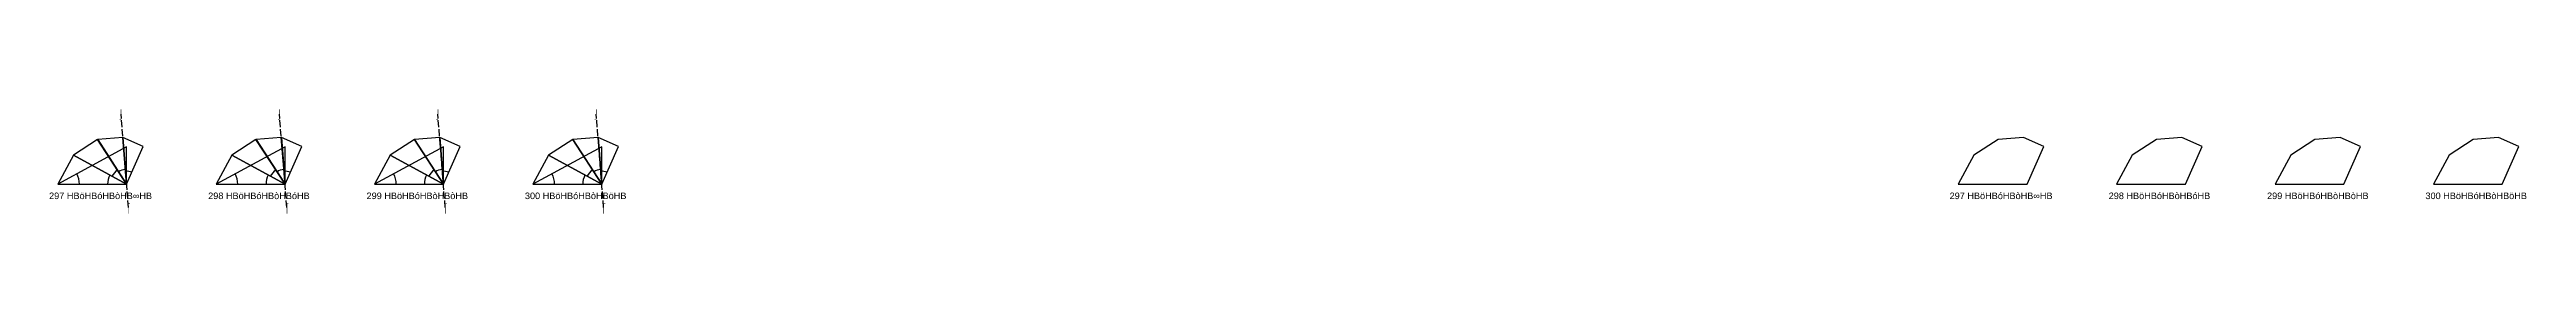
# Model space of a CAD drawing. Header units: millimetres. Extents: x 122552 to 1654769, y -10280102 to 62068.
# Drawn here: x 999928 to 1416701, y -2320903 to -2303406 of the extents above; entities that cross this region are included whole.
import ezdxf
from ezdxf.enums import TextEntityAlignment as Align

# ---------------------------------------------------------------- set-up
doc = ezdxf.new("R2010")
doc.units = ezdxf.units.MM
doc.linetypes.add('ACAD_ISO02W100', pattern=[15, 12, -3])
for name, color, linetype in [('BASE', 170, 'Continuous'), ('HYPOTENUSE', 20, 'Continuous'), ('PERPENDICULAR', 90, 'Continuous'), ('Standard', 7, 'Continuous')]:
    doc.layers.add(name, color=color, linetype=linetype)
doc.styles.add('Arial', font='arial_0.ttf')

msp = doc.modelspace()

# ---------------------------------------------------------------- texts
at = {"style": 'Arial'}
for s, p in [('⌡', (1011969, -2304188)), ('⌡', (1038618, -2304188)), ('⌡', (1065266, -2304188)), ('⌡', (1091915, -2304188)), ('297 HBöHBóHBòHB∞HB', (1008512, -2317913)), ('⌠', (1013213, -2319874)), ('298 HBöHBóHBòHBóHB', (1035161, -2317913)), ('⌠', (1039862, -2319874)), ('299 HBöHBóHBòHBòHB', (1061809, -2317913)), ('⌠', (1066510, -2319874)), ('300 HBöHBóHBòHBöHB', (1088458, -2317913)), ('⌠', (1093159, -2319874)), ('297 HBöHBóHBòHB∞HB', (1328296, -2317913)), ('298 HBöHBóHBòHBóHB', (1354945, -2317913)), ('299 HBöHBóHBòHBòHB', (1381593, -2317913)), ('300 HBöHBóHBòHBöHB', (1408242, -2317913))]:
    msp.add_text(s, height=1100, dxfattribs=at).set_placement(p, align=Align.MIDDLE_CENTER)

# ---------------------------------------------------------------- blocks, each defined once
blk = doc.blocks.new('fundamental_block_GT')
at = {"color": 4}
blk.add_arc((0, -2), 277, 359.9799, 28.4254, dxfattribs=at)
at = {"layer": 'BASE'}
blk.add_line((0, 0), (879, -7), dxfattribs=at)
at = {"layer": 'HYPOTENUSE'}
blk.add_line((883, 469), (0, 0), dxfattribs=at)
at = {"layer": 'PERPENDICULAR'}
blk.add_line((879, -7), (883, 469), dxfattribs=at)

# ---------------------------------------------------------------- linework, layer by layer
at = {"linetype": 'ACAD_ISO02W100', "ltscale": 100}
for p, q in [((1013213, -2319874), (1011969, -2304188)), ((1039862, -2319874), (1038618, -2304188)), ((1066510, -2319874), (1065266, -2304188)), ((1093159, -2319874), (1091915, -2304188))]:
    msp.add_line(p, q, dxfattribs=at)
for points in [[(1332064, -2308110), (1327808, -2308447), (1323735, -2311095), (1321099, -2315952), (1332686, -2315952), (1335493, -2309633)], [(1358713, -2308110), (1354456, -2308447), (1350384, -2311095), (1347747, -2315952), (1359335, -2315952), (1362142, -2309633)], [(1385361, -2308110), (1381105, -2308447), (1377032, -2311095), (1374396, -2315952), (1385983, -2315952), (1388791, -2309633)], [(1412010, -2308110), (1407754, -2308447), (1403681, -2311095), (1401045, -2315952), (1412632, -2315952), (1415439, -2309633)]]:
    msp.add_lwpolyline(points, close=True)

# ---------------------------------------------------------------- block references
for p, xscale, yscale, zscale, rotation in [((1012902, -2315952), 10.18429076373601, 10.18429076373601, 10.18429076373601, 123.5116672382091), ((1012902, -2315952), 8.951118371073518, 8.951118371073518, 8.951118371073518, 95.02333447641668), ((1012902, -2315952), 7.867265571232669, 7.867265571232669, 7.867265571232669, 66.5350017146181), ((1039551, -2315952), 10.18429076373601, 10.18429076373601, 10.18429076373601, 123.5116672382091), ((1039551, -2315952), 8.951118371073518, 8.951118371073518, 8.951118371073518, 95.02333447641668), ((1039551, -2315952), 7.867265571232669, 7.867265571232669, 7.867265571232669, 66.5350017146181), ((1066199, -2315952), 10.18429076373601, 10.18429076373601, 10.18429076373601, 123.5116672382091), ((1066199, -2315952), 8.951118371073518, 8.951118371073518, 8.951118371073518, 95.02333447641668), ((1066199, -2315952), 7.867265571232678, 7.867265571232678, 7.867265571232678, 66.53500171461897), ((1092848, -2315952), 10.18429076373601, 10.18429076373601, 10.18429076373601, 123.5116672382091), ((1092848, -2315952), 8.951118371073518, 8.951118371073518, 8.951118371073518, 95.02333447641668), ((1092848, -2315952), 7.867265571232678, 7.867265571232678, 7.867265571232678, 66.53500171461897), ((1012902, -2315952), 11.58735412275403, 11.58735412275403, 11.58735412275403, 152.0000000000003), ((1039551, -2315952), 11.58735412275403, 11.58735412275403, 11.58735412275403, 152.0000000000003), ((1066199, -2315952), 11.58735412275403, 11.58735412275403, 11.58735412275403, 152.0000000000003), ((1092848, -2315952), 11.58735412275403, 11.58735412275403, 11.58735412275403, 152.0000000000003)]:
    msp.add_blockref('fundamental_block_GT', p, dxfattribs=dict(xscale=xscale, yscale=yscale, zscale=zscale, rotation=rotation))
at = {"layer": 'Standard', "xscale": 13.18371388650824, "yscale": 13.18371388650824, "zscale": 13.18371388650824, "rotation": 0.4883327617913192}
for p in [(1001315, -2315952), (1027963, -2315952), (1054612, -2315952), (1081261, -2315952)]:
    msp.add_blockref('fundamental_block_GT', p, dxfattribs=at)

msp.set_redraw_order([(e.dxf.handle, doc.entitydb.next_handle()) for e in msp.query("TEXT MTEXT ATTDEF DIMENSION ARC_DIMENSION")])  # texts and dimensions are drawn at this point

doc.saveas('drawing.dxf')
